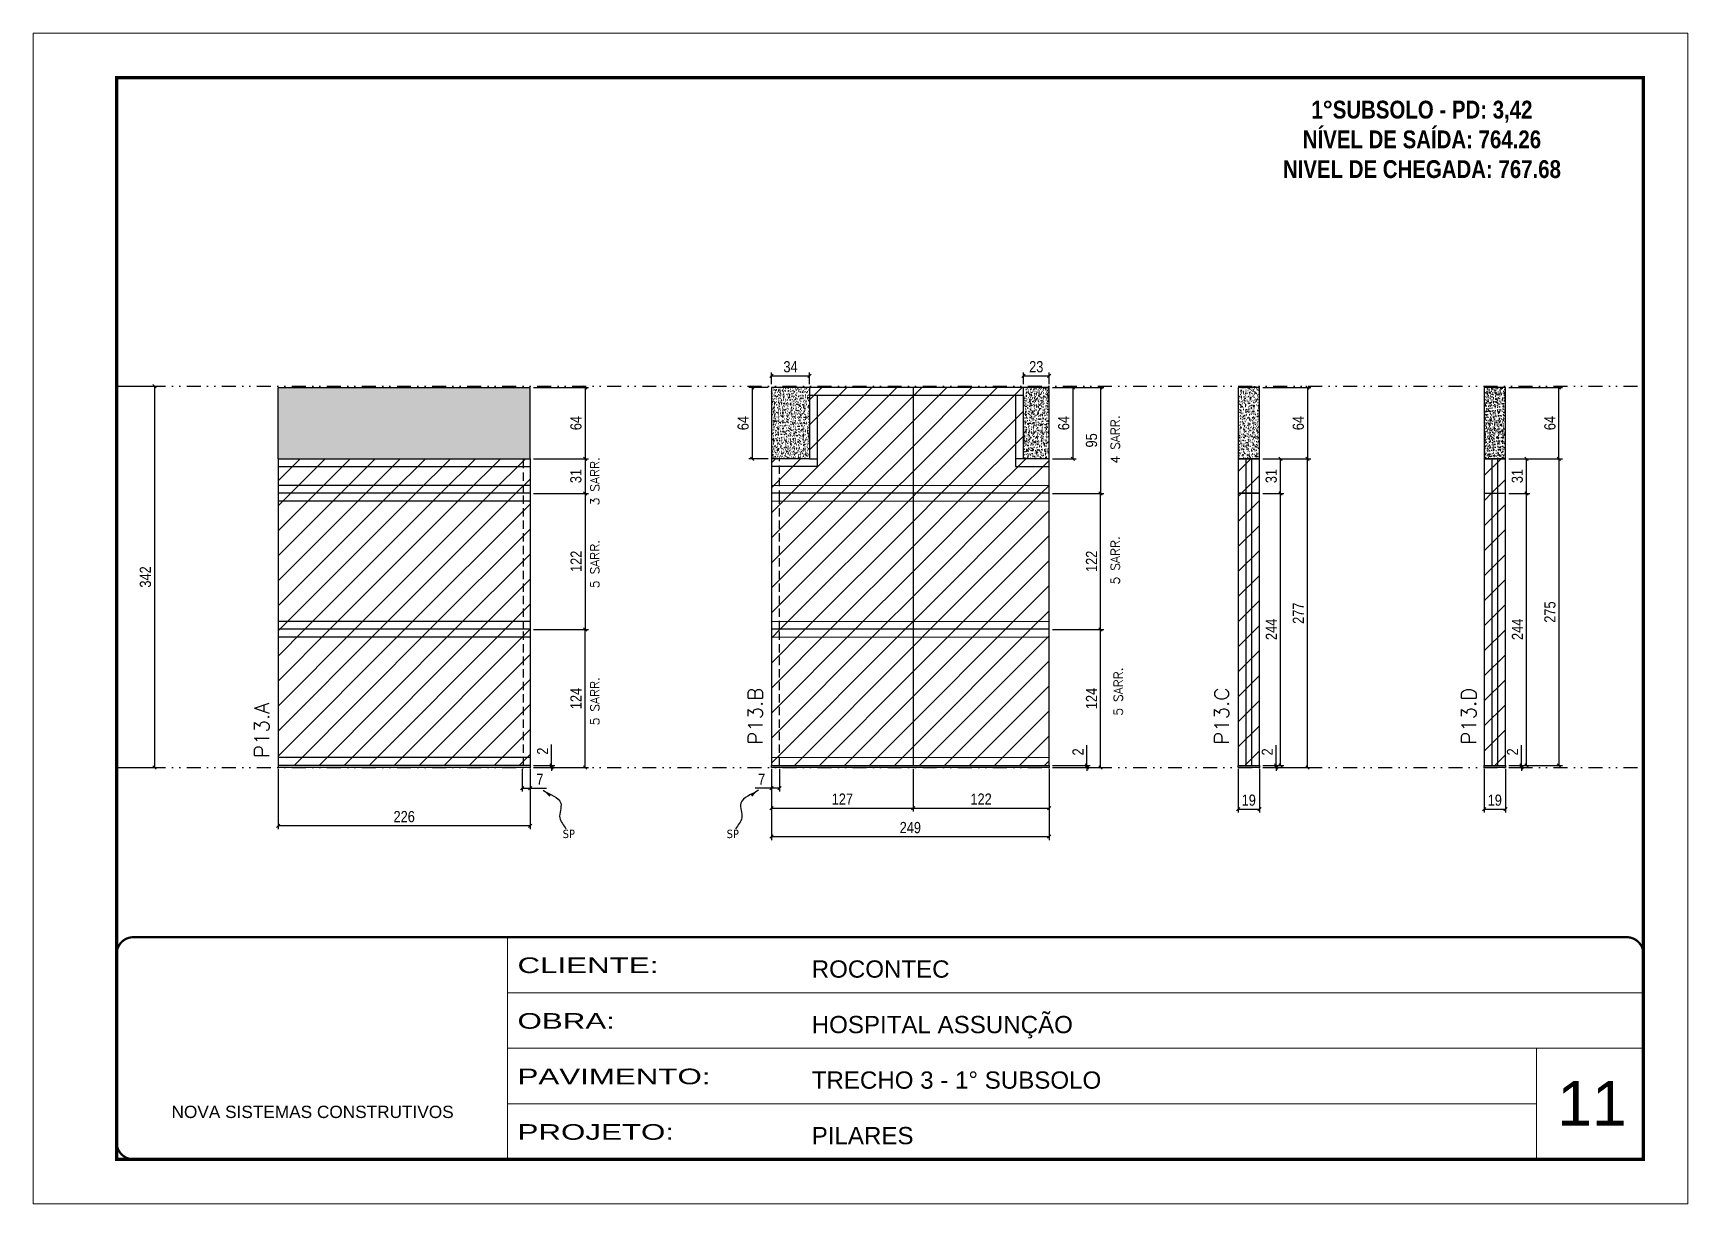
# Model space of a CAD drawing. Extents: x 2102 to 8383, y -13264 to 2718.
# Drawn here: x 5286 to 6771, y -630 to 420 of the extents above; entities that cross this region are included whole.
import ezdxf

# ---------------------------------------------------------------- set-up
doc = ezdxf.new("R2010")
doc.units = 0
for name, pattern in [('CONTINUO', [0]), ('DASHED', [0.75, 0.5, -0.25]), ('DIVIDE2', [0.625, 0.25, -0.125, 0, -0.125, 0, -0.125]), ('HIDDEN', [0.375, 0.25, -0.125])]:
    doc.linetypes.add(name, pattern=pattern)
for name, color, linetype, lineweight in [('CARIMBO', 255, 'Continuous', 9), ('Folhas', 255, 'Continuous', 9), ('Hachura', 251, 'Continuous', 9), ('Sarr 2.2x7', 40, 'Continuous', 9), ('SARRAFO DE PRESSAO', 251, 'DASHED', 9), ('Texto Seção', 7, 'Continuous', 15)]:
    doc.layers.add(name, color=color, linetype=linetype, lineweight=lineweight)
for name, color, linetype in [('COTA', 241, 'Continuous'), ('NOMENCLATURA', 7, 'Continuous'), ('Nível', 160, 'Continuous'), ('Painéis', 200, 'Continuous'), ('Romaneio', 10, 'Continuous'), ('SARR_2.2x7', 40, 'Continuous'), ('Sarrafo de Pressão', 42, 'HIDDEN'), ('texto', 7, 'Continuous')]:
    doc.layers.add(name, color=color, linetype=linetype)
doc.styles.add('ARIAL', font='arial.ttf')
doc.styles.add('COTA TECNICA', font='techl___.ttf', dxfattribs={"height": 10})
doc.styles.add('COTA TECNICA-50', font='techl___.ttf', dxfattribs={"height": 10})
doc.styles.add('REGUA-120', font='ROMANS.shx', dxfattribs={"height": 15})
doc.styles.add('ROMANC', font='techb___.ttf', dxfattribs={"height": 2.5})
doc.styles.add('ROMANS', font='romans.shx')
doc.styles.get("Standard").update_dxf_attribs({"font": 'arial.ttf'})
doc.styles.add('Tecnologia', font='')
doc.styles.get('Tecnologia').set_extended_font_data('Forgotten Futurist')
doc.dimstyles.new('COTA PAINEL-50', dxfattribs={"dimtxt": 10, "dimasz": 3, "dimexe": 3, "dimexo": 3, "dimgap": 3, "dimtad": 1, "dimdec": 1, "dimzin": 12, "dimdsep": 46, "dimtxsty": 'COTA TECNICA-50', "dimblk1": 'OBLIQUE', "dimblk2": 'OBLIQUE', "dimsah": 1, "dimcen": 0.9, "dimclrd": 4, "dimclre": 4, "dimclrt": 240, "dimadec": 1, "dimazin": 3, "dimtfac": 1, "dimtdec": 1, "dimtmove": 0, "dimatfit": 3, "dimfxl": 1, "dimtolj": 1, "dimtzin": 12, "dimarcsym": 0})
doc.dimstyles.new('PAINEL', dxfattribs={"dimtxt": 10, "dimasz": 3, "dimexe": 3, "dimexo": 3, "dimgap": 3, "dimtad": 1, "dimdec": 1, "dimzin": 12, "dimdsep": 46, "dimtxsty": 'COTA TECNICA', "dimblk1": 'OBLIQUE', "dimblk2": 'OBLIQUE', "dimsah": 1, "dimcen": 0.9, "dimclrd": 4, "dimclre": 4, "dimclrt": 240, "dimadec": 1, "dimazin": 3, "dimtfac": 1, "dimtdec": 1, "dimtmove": 0, "dimatfit": 3, "dimfxl": 1, "dimtolj": 1, "dimtzin": 12, "dimarcsym": 0})
doc.dimstyles.get("Standard").update_dxf_attribs({"dimtxt": 0.18, "dimasz": 0.18, "dimexe": 0.18, "dimexo": 0.0625, "dimgap": 0.09, "dimtad": 0, "dimtih": 1, "dimtoh": 1, "dimdec": 4, "dimzin": 0, "dimdsep": 46, "dimtxsty": 'Standard', "dimcen": 0.09, "dimadec": 0, "dimazin": 0, "dimtfac": 1, "dimtdec": 4, "dimtofl": 0, "dimtmove": 0, "dimatfit": 3, "dimfxl": 1, "dimtolj": 1, "dimtzin": 0, "dimarcsym": 0})
pattern_1 = [(45, (-126918.716, -32522.603), (-11.2253202, 11.2253202), [])]
pattern_2 = [(50, (-126918.716, -30230.4524), (5.46554007, -0.47817257), [0.5715, -6.2865]), (355, (-126918.716, -30230.4524), (-1.05730264, 5.73170536), [0.4572, -5.02921753]), (100.4514447, (-126918.2604, -30230.492), (4.40823741, 5.25353256), [0.48570026, -5.34270734]), (46.1842, (-126918.716, -30228.9284), (8.13237123, -1.26126984), [0.85725, -9.42975]), (96.6355576, (-126918.038, -30229.0335), (7.122124, 7.42278374), [0.7285507, -8.01406824]), (351.184151, (-126918.716, -30228.928), (7.122124, 7.42278374), [0.685799, -7.54379196]), (21, (-126917.954, -30229.3094), (4.54843174, -3.06795595), [0.5715, -6.2865]), (326, (-126917.954, -30229.3094), (1.85406085, 5.52563898), [0.4572, -5.0292]), (71.451445, (-126917.575, -30229.565), (6.40249258, 2.45768307), [0.48570026, -5.34269813]), (37.5, (-126918.7158, -30230.4524), (0.092658098, 2.536651166), [0, -4.96824, 0, -5.1054, 0, -5.04825]), (7.5, (-126918.7158, -30230.4524), (2.004589875, 3.005417245), [0, -2.91084, 0, -4.85394, 0, -1.92405]), (327.5, (-126920.415, -30230.4524), (4.067717855, -0.17186232), [0, -1.905, 0, -5.9436, 0, -7.8867]), (317.5, (-126921.177, -30230.4524), (4.44387544, 0.76279473), [0, -2.4765, 0, -3.94716, 0, -5.6007])]

msp = doc.modelspace()

# ---------------------------------------------------------------- texts
at = {"layer": 'CARIMBO', "style": 'ARIAL'}
msp.add_text('11', height=40, dxfattribs=at).set_placement((6653.64, -559.4))
at = {"layer": 'NOMENCLATURA', "color": 2, "insert": (6532.11, 386.51), "char_height": 16, "attachment_point": 2, "style": 'ROMANC'}
msp.add_mtext_dynamic_manual_height_columns('\\P1°SUBSOLO - PD: 3,42\\PNÍVEL DE SAÍDA: 764.26\\PNIVEL DE CHEGADA: 767.68', width=300.2766, gutter_width=1, heights=[0], dxfattribs=at)
at = {"layer": 'texto', "color": 0, "char_height": 7.5, "attachment_point": 5}
for insert in [(5766.53, -297.76), (5913.68, -297.76)]:
    msp.add_mtext('{\\fTahoma|b0|i0|c0|p34;\\C4;SP}', dxfattribs=dict(at, insert=insert))
at = {"layer": 'Texto Seção', "linetype": 'Continuous', "style": 'ROMANS'}
for s, p in [('4 SARR.', (6260.9, 34.43)), ('3 SARR.', (5793.9, -3.1)), ('5 SARR.', (5793.9, -77.35)), ('5 SARR.', (6260.9, -74.04)), ('5 SARR.', (5793.9, -200.35)), ('5 SARR.', (6263.61, -191.64))]:
    msp.add_text(s, height=8, rotation=90, dxfattribs=at).set_placement(p)
at = {"layer": 'Texto Seção', "style": 'REGUA-120'}
msp.add_text('P13.A', height=13, rotation=90, dxfattribs=at).set_placement((5497.53, -229.63))
at = {"layer": 'Texto Seção', "char_height": 13, "width": 285.3299, "attachment_point": 7, "rotation": 90, "style": 'REGUA-120'}
for s, insert in [('P13.B', (5940.43, -217.8)), ('P13.C', (6358.87, -217.8)), ('P13.D', (6580.66, -217.8))]:
    msp.add_mtext(s, dxfattribs=dict(at, insert=insert))

# ---------------------------------------------------------------- blocks, each defined once
blk = doc.blocks.new('9999999999')
at = {"color": 30, "linetype": 'CONTINUO'}
for p, q in [((98564.6, 34230.2), (98564.6, 34429.4)), ((98564.6, 34379.6), (99584, 34379.6)), ((98564.6, 34329.8), (99488, 34329.8)), ((99584, 34329.8), (99488, 34329.8)), ((99488, 34329.8), (99488, 34230.2)), ((98564.6, 34280), (99488, 34280))]:
    blk.add_line(p, q, dxfattribs=at)
at = {"color": 30, "linetype": 'CONTINUO', "const_width": 2}
blk.add_lwpolyline([(99584, 34230.2), (99584, 34414.4, 0.414214), (99569, 34429.4), (98229, 34429.4, 0.414214), (98214, 34414.4), (98214, 34245.2, 0.414214), (98229, 34230.2), (99584, 34230.2)], format="xyb", dxfattribs=at)
at = {"layer": 'Folhas'}
blk.add_lwpolyline([(98139, 34190.2), (99624, 34190.2), (99624, 35240.2), (98139, 35240.2)], close=True, dxfattribs=at)
at = {"layer": 'Folhas', "color": 30, "const_width": 3}
blk.add_lwpolyline([(98214, 34230.2), (99584, 34230.2), (99584, 35200.2), (98214, 35200.2)], close=True, dxfattribs=at)
at = {"color": 7, "linetype": 'Continuous', "ltscale": 5, "style": 'ARIAL'}
for s, height, p in [('ROCONTEC', 15.48, (98837.7, 34393.1)), ('HOSPITAL ASSUNÇÃO', 15.483, (98837.7, 34343.3)), ('TRECHO 3 - 1° SUBSOLO', 15.483, (98837.7, 34293.5)), ('NOVA SISTEMAS CONSTRUTIVOS', 11.059, (98263.2, 34267.2)), ('PILARES', 15.48, (98837.7, 34243.7))]:
    blk.add_text(s, height=height, dxfattribs=at).set_placement(p)
at = {"layer": 'Folhas', "color": 7, "style": 'Tecnologia', "width": 1.5}
for s, p in [('CLIENTE:', (98573.7, 34397.2)), ('OBRA:', (98573.7, 34347.3)), ('PAVIMENTO:', (98573.7, 34297.5)), ('PROJETO:', (98573.7, 34247.7))]:
    blk.add_text(s, height=14, dxfattribs=at).set_placement(p)
blk = doc.blocks.new('_Oblique')
at = {"color": 0, "linetype": 'ByBlock', "lineweight": -2}
blk.add_line((-0.5, -0.5), (0.5, 0.5), dxfattribs=at)
blk = doc.blocks.new('*D1206')
at = {"layer": 'COTA', "color": 4, "linetype": 'ByBlock', "lineweight": -2, "transparency": 16777216}
for p, q in [((5363.8, 103.7), (5397.8, 103.7)), ((5394.8, 103.7), (5394.8, -238.3)), ((5363.8, -238.3), (5397.8, -238.3))]:
    blk.add_line(p, q, dxfattribs=at)
at = {"layer": 'Defpoints', "color": 0, "linetype": 'ByBlock', "transparency": 16777216}
for p in [(5360.8, 103.7), (5360.8, -238.3), (5394.8, -238.3)]:
    blk.add_point(p, dxfattribs=at)
at = {"layer": 'COTA', "color": 4, "linetype": 'ByBlock', "lineweight": -2, "transparency": 16777216, "xscale": 3, "yscale": 3, "zscale": 3}
for p, rotation in [((5394.8, 103.7), 90), ((5394.8, -238.3), 270)]:
    blk.add_blockref('_Oblique', p, dxfattribs=dict(at, rotation=rotation))
at = {"layer": 'COTA', "color": 240, "linetype": 'ByBlock', "transparency": 16777216, "insert": (5386.6, -67.3), "char_height": 10, "attachment_point": 5, "rotation": 90, "style": 'COTA TECNICA'}
blk.add_mtext('\\A1;342', dxfattribs=at)
blk = doc.blocks.new('*D514')
at = {"layer": 'COTA', "color": 4, "lineweight": -2, "transparency": 16777216}
for p, q in [((5505.8, -239.3), (5505.8, -293.4)), ((5731.8, -239.3), (5731.8, -293.4)), ((5731.8, -290.4), (5505.8, -290.4))]:
    blk.add_line(p, q, dxfattribs=at)
at = {"layer": 'Defpoints', "color": 0, "transparency": 16777216}
for p in [(5505.8, -236.3), (5731.8, -236.3), (5505.8, -290.4)]:
    blk.add_point(p, dxfattribs=at)
at = {"layer": 'COTA', "color": 4, "lineweight": -2, "transparency": 16777216, "xscale": 3, "yscale": 3, "zscale": 3, "rotation": 180}
blk.add_blockref('_Oblique', (5505.8, -290.4), dxfattribs=at)
at = {"layer": 'COTA', "color": 4, "lineweight": -2, "transparency": 16777216, "xscale": 3, "yscale": 3, "zscale": 3}
blk.add_blockref('_Oblique', (5731.8, -290.4), dxfattribs=at)
at = {"layer": 'COTA', "color": 240, "transparency": 16777216, "insert": (5618.8, -282.3), "char_height": 10, "attachment_point": 5, "style": 'COTA TECNICA'}
blk.add_mtext('\\A1;226', dxfattribs=at)
blk = doc.blocks.new('*D515')
at = {"layer": 'COTA', "color": 4, "lineweight": -2, "transparency": 16777216}
for p, q in [((5724.8, -239.3), (5724.8, -259.8)), ((5731.8, -241.3), (5731.8, -259.8)), ((5724.8, -256.8), (5731.8, -256.8)), ((5731.8, -256.8), (5746.5, -256.8))]:
    blk.add_line(p, q, dxfattribs=at)
at = {"layer": 'Defpoints', "color": 0, "transparency": 16777216}
for p in [(5724.8, -236.3), (5731.8, -238.3), (5731.8, -256.8)]:
    blk.add_point(p, dxfattribs=at)
at = {"layer": 'COTA', "color": 4, "lineweight": -2, "transparency": 16777216, "xscale": 3, "yscale": 3, "zscale": 3, "rotation": 180}
blk.add_blockref('_Oblique', (5724.8, -256.8), dxfattribs=at)
at = {"layer": 'COTA', "color": 4, "lineweight": -2, "transparency": 16777216, "xscale": 3, "yscale": 3, "zscale": 3}
blk.add_blockref('_Oblique', (5731.8, -256.8), dxfattribs=at)
at = {"layer": 'COTA', "color": 240, "transparency": 16777216, "insert": (5740.6, -248.7), "char_height": 10, "attachment_point": 5, "style": 'COTA TECNICA-50'}
blk.add_mtext('\\A1;7', dxfattribs=at)
blk = doc.blocks.new('*D516')
at = {"layer": 'Defpoints', "color": 0, "linetype": 'ByBlock', "transparency": 16777216}
for p in [(5731.8, -114.3), (5781.1, -114.3), (5731.8, -238.3)]:
    blk.add_point(p, dxfattribs=at)
at = {"layer": 'Romaneio', "color": 4, "linetype": 'ByBlock', "lineweight": -2, "transparency": 16777216}
for p, q in [((5734.8, -114.3), (5784.1, -114.3)), ((5781.1, -238.3), (5781.1, -114.3)), ((5734.8, -238.3), (5784.1, -238.3))]:
    blk.add_line(p, q, dxfattribs=at)
at = {"layer": 'Romaneio', "color": 4, "linetype": 'ByBlock', "lineweight": -2, "transparency": 16777216, "xscale": 3, "yscale": 3, "zscale": 3}
for p, rotation in [((5781.1, -114.3), 90), ((5781.1, -238.3), 270)]:
    blk.add_blockref('_Oblique', p, dxfattribs=dict(at, rotation=rotation))
at = {"layer": 'Romaneio', "color": 240, "linetype": 'ByBlock', "transparency": 16777216, "insert": (5773, -176.3), "char_height": 10, "attachment_point": 5, "rotation": 90, "style": 'COTA TECNICA'}
blk.add_mtext('\\A1;124', dxfattribs=at)
blk = doc.blocks.new('*D517')
at = {"layer": 'COTA', "color": 4, "lineweight": -2, "transparency": 16777216}
for p, q in [((5751, -236.3), (5751, -217.5)), ((5734.8, -236.3), (5754, -236.3)), ((5751, -238.3), (5751, -236.3)), ((5734.8, -238.3), (5754, -238.3)), ((5751, -238.3), (5751, -241.3))]:
    blk.add_line(p, q, dxfattribs=at)
at = {"layer": 'Defpoints', "color": 0, "transparency": 16777216}
for p in [(5731.8, -236.3), (5731.8, -238.3), (5751, -238.3)]:
    blk.add_point(p, dxfattribs=at)
at = {"layer": 'COTA', "color": 4, "lineweight": -2, "transparency": 16777216, "xscale": 3, "yscale": 3, "zscale": 3}
for p, rotation in [((5751, -236.3), 270), ((5751, -238.3), 90)]:
    blk.add_blockref('_Oblique', p, dxfattribs=dict(at, rotation=rotation))
at = {"layer": 'COTA', "color": 240, "transparency": 16777216, "insert": (5743, -223.5), "char_height": 10, "attachment_point": 5, "rotation": 90, "style": 'COTA TECNICA-50'}
blk.add_mtext('\\A1;2', dxfattribs=at)
blk = doc.blocks.new('*D518')
at = {"layer": 'COTA', "color": 4, "linetype": 'ByBlock', "lineweight": -2, "transparency": 16777216}
for p, q in [((5734.8, 38.7), (5784.1, 38.7)), ((5781.1, 38.7), (5781.1, 7.7)), ((5734.8, 7.7), (5784.1, 7.7))]:
    blk.add_line(p, q, dxfattribs=at)
at = {"layer": 'Defpoints', "color": 0, "linetype": 'ByBlock', "transparency": 16777216}
for p in [(5731.8, 38.7), (5731.8, 7.7), (5781.1, 7.7)]:
    blk.add_point(p, dxfattribs=at)
at = {"layer": 'COTA', "color": 4, "linetype": 'ByBlock', "lineweight": -2, "transparency": 16777216, "xscale": 3, "yscale": 3, "zscale": 3}
for p, rotation in [((5781.1, 38.7), 90), ((5781.1, 7.7), 270)]:
    blk.add_blockref('_Oblique', p, dxfattribs=dict(at, rotation=rotation))
at = {"layer": 'COTA', "color": 240, "linetype": 'ByBlock', "transparency": 16777216, "insert": (5772.9, 23.2), "char_height": 10, "attachment_point": 5, "rotation": 90, "style": 'COTA TECNICA'}
blk.add_mtext('\\A1;31', dxfattribs=at)
blk = doc.blocks.new('*D520')
at = {"layer": 'COTA', "color": 4, "lineweight": -2, "transparency": 16777216}
for p, q in [((5948.5, -239.3), (5948.5, -303.2)), ((6197.5, -239.3), (6197.5, -303.2)), ((5948.5, -300.2), (6197.5, -300.2))]:
    blk.add_line(p, q, dxfattribs=at)
at = {"layer": 'Defpoints', "color": 0, "transparency": 16777216}
for p in [(5948.5, -236.3), (6197.5, -236.3), (6197.5, -300.2)]:
    blk.add_point(p, dxfattribs=at)
at = {"layer": 'COTA', "color": 4, "lineweight": -2, "transparency": 16777216, "xscale": 3, "yscale": 3, "zscale": 3, "rotation": 180}
blk.add_blockref('_Oblique', (5948.5, -300.2), dxfattribs=at)
at = {"layer": 'COTA', "color": 4, "lineweight": -2, "transparency": 16777216, "xscale": 3, "yscale": 3, "zscale": 3}
blk.add_blockref('_Oblique', (6197.5, -300.2), dxfattribs=at)
at = {"layer": 'COTA', "color": 240, "transparency": 16777216, "insert": (6073, -292.1), "char_height": 10, "attachment_point": 5, "style": 'COTA TECNICA'}
blk.add_mtext('\\A1;249', dxfattribs=at)
blk = doc.blocks.new('*D543')
at = {"layer": 'COTA', "color": 4, "lineweight": -2, "transparency": 16777216}
for p, q in [((5948.5, -241.3), (5948.5, -259.8)), ((5955.5, -239.3), (5955.5, -259.8)), ((5948.5, -256.8), (5933.7, -256.8)), ((5955.5, -256.8), (5948.5, -256.8))]:
    blk.add_line(p, q, dxfattribs=at)
at = {"layer": 'Defpoints', "color": 0, "transparency": 16777216}
for p in [(5955.5, -236.3), (5948.5, -238.3), (5948.5, -256.8)]:
    blk.add_point(p, dxfattribs=at)
at = {"layer": 'COTA', "color": 4, "lineweight": -2, "transparency": 16777216, "xscale": 3, "yscale": 3, "zscale": 3, "rotation": 180}
blk.add_blockref('_Oblique', (5948.5, -256.8), dxfattribs=at)
at = {"layer": 'COTA', "color": 4, "lineweight": -2, "transparency": 16777216, "xscale": 3, "yscale": 3, "zscale": 3}
blk.add_blockref('_Oblique', (5955.5, -256.8), dxfattribs=at)
at = {"layer": 'COTA', "color": 240, "transparency": 16777216, "insert": (5939.6, -248.7), "char_height": 10, "attachment_point": 5, "style": 'COTA TECNICA-50'}
blk.add_mtext('\\A1;7', dxfattribs=at)
blk = doc.blocks.new('*D544')
at = {"layer": 'COTA', "color": 4, "lineweight": -2, "transparency": 16777216}
for p, q in [((6200.5, -114.3), (6246.7, -114.3)), ((6243.7, -238.3), (6243.7, -114.3)), ((6200.5, -238.3), (6246.7, -238.3))]:
    blk.add_line(p, q, dxfattribs=at)
at = {"layer": 'Defpoints', "color": 0, "transparency": 16777216}
for p in [(6197.5, -114.3), (6243.7, -114.3), (6197.5, -238.3)]:
    blk.add_point(p, dxfattribs=at)
at = {"layer": 'COTA', "color": 4, "lineweight": -2, "transparency": 16777216, "xscale": 3, "yscale": 3, "zscale": 3}
for p, rotation in [((6243.7, -114.3), 90), ((6243.7, -238.3), 270)]:
    blk.add_blockref('_Oblique', p, dxfattribs=dict(at, rotation=rotation))
at = {"layer": 'COTA', "color": 240, "transparency": 16777216, "insert": (6235.6, -176.3), "char_height": 10, "attachment_point": 5, "rotation": 90, "style": 'COTA TECNICA-50'}
blk.add_mtext('\\A1;124', dxfattribs=at)
blk = doc.blocks.new('*D545')
at = {"layer": 'COTA', "color": 4, "lineweight": -2, "transparency": 16777216}
for p, q in [((6231.5, -236.3), (6231.5, -218.2)), ((6200.5, -236.3), (6234.5, -236.3)), ((6231.5, -238.3), (6231.5, -236.3)), ((6200.5, -238.3), (6234.5, -238.3)), ((6231.5, -238.3), (6231.5, -241.3))]:
    blk.add_line(p, q, dxfattribs=at)
at = {"layer": 'Defpoints', "color": 0, "transparency": 16777216}
for p in [(6197.5, -236.3), (6197.5, -238.3), (6231.5, -238.3)]:
    blk.add_point(p, dxfattribs=at)
at = {"layer": 'COTA', "color": 4, "lineweight": -2, "transparency": 16777216, "xscale": 3, "yscale": 3, "zscale": 3}
for p, rotation in [((6231.5, -236.3), 270), ((6231.5, -238.3), 90)]:
    blk.add_blockref('_Oblique', p, dxfattribs=dict(at, rotation=rotation))
at = {"layer": 'COTA', "color": 240, "transparency": 16777216, "insert": (6223.5, -224.2), "char_height": 10, "attachment_point": 5, "rotation": 90, "style": 'COTA TECNICA-50'}
blk.add_mtext('\\A1;2', dxfattribs=at)
blk = doc.blocks.new('*D546')
at = {"layer": 'COTA', "color": 4, "linetype": 'ByBlock', "lineweight": -2, "transparency": 16777216}
for p, q in [((6200.5, 102.7), (6246.7, 102.7)), ((6243.7, 102.7), (6243.7, 7.7)), ((6200.5, 7.7), (6246.7, 7.7))]:
    blk.add_line(p, q, dxfattribs=at)
at = {"layer": 'Defpoints', "color": 0, "linetype": 'ByBlock', "transparency": 16777216}
for p in [(6197.5, 102.7), (6197.5, 7.7), (6243.7, 7.7)]:
    blk.add_point(p, dxfattribs=at)
at = {"layer": 'COTA', "color": 4, "linetype": 'ByBlock', "lineweight": -2, "transparency": 16777216, "xscale": 3, "yscale": 3, "zscale": 3}
for p, rotation in [((6243.7, 102.7), 90), ((6243.7, 7.7), 270)]:
    blk.add_blockref('_Oblique', p, dxfattribs=dict(at, rotation=rotation))
at = {"layer": 'COTA', "color": 240, "linetype": 'ByBlock', "transparency": 16777216, "insert": (6235.6, 55.2), "char_height": 10, "attachment_point": 5, "rotation": 90, "style": 'COTA TECNICA'}
blk.add_mtext('\\A1;95', dxfattribs=at)
blk = doc.blocks.new('*D547')
at = {"layer": 'COTA', "color": 4, "linetype": 'ByBlock', "lineweight": -2, "transparency": 16777216}
for p, q in [((6200.5, 7.7), (6246.7, 7.7)), ((6243.7, -114.3), (6243.7, 7.7)), ((6200.5, -114.3), (6246.7, -114.3))]:
    blk.add_line(p, q, dxfattribs=at)
at = {"layer": 'Defpoints', "color": 0, "linetype": 'ByBlock', "transparency": 16777216}
for p in [(6197.5, 7.7), (6243.7, 7.7), (6197.5, -114.3)]:
    blk.add_point(p, dxfattribs=at)
at = {"layer": 'COTA', "color": 4, "linetype": 'ByBlock', "lineweight": -2, "transparency": 16777216, "xscale": 3, "yscale": 3, "zscale": 3}
for p, rotation in [((6243.7, 7.7), 90), ((6243.7, -114.3), 270)]:
    blk.add_blockref('_Oblique', p, dxfattribs=dict(at, rotation=rotation))
at = {"layer": 'COTA', "color": 240, "linetype": 'ByBlock', "transparency": 16777216, "insert": (6235.6, -53.3), "char_height": 10, "attachment_point": 5, "rotation": 90, "style": 'COTA TECNICA'}
blk.add_mtext('\\A1;122', dxfattribs=at)
blk = doc.blocks.new('*D1229')
at = {"layer": 'COTA', "color": 4, "linetype": 'ByBlock', "lineweight": -2, "transparency": 16777216}
for p, q in [((5948.5, -239.3), (5948.5, -277.6)), ((6075.5, -239.3), (6075.5, -277.6)), ((5948.5, -274.6), (6075.5, -274.6))]:
    blk.add_line(p, q, dxfattribs=at)
at = {"layer": 'Defpoints', "color": 0, "linetype": 'ByBlock', "transparency": 16777216}
for p in [(5948.5, -236.3), (6075.5, -236.3), (6075.5, -274.6)]:
    blk.add_point(p, dxfattribs=at)
at = {"layer": 'COTA', "color": 4, "linetype": 'ByBlock', "lineweight": -2, "transparency": 16777216, "xscale": 3, "yscale": 3, "zscale": 3, "rotation": 180}
blk.add_blockref('_Oblique', (5948.5, -274.6), dxfattribs=at)
at = {"layer": 'COTA', "color": 4, "linetype": 'ByBlock', "lineweight": -2, "transparency": 16777216, "xscale": 3, "yscale": 3, "zscale": 3}
blk.add_blockref('_Oblique', (6075.5, -274.6), dxfattribs=at)
at = {"layer": 'COTA', "color": 240, "linetype": 'ByBlock', "transparency": 16777216, "insert": (6012, -266.5), "char_height": 10, "attachment_point": 5, "style": 'COTA TECNICA'}
blk.add_mtext('\\A1;127', dxfattribs=at)
blk = doc.blocks.new('*D1230')
at = {"layer": 'COTA', "color": 4, "linetype": 'ByBlock', "lineweight": -2, "transparency": 16777216}
for p, q in [((6075.5, -239.3), (6075.5, -277.6)), ((6197.5, -241.3), (6197.5, -277.6)), ((6075.5, -274.6), (6197.5, -274.6))]:
    blk.add_line(p, q, dxfattribs=at)
at = {"layer": 'Defpoints', "color": 0, "linetype": 'ByBlock', "transparency": 16777216}
for p in [(6075.5, -236.3), (6197.5, -238.3), (6197.5, -274.6)]:
    blk.add_point(p, dxfattribs=at)
at = {"layer": 'COTA', "color": 4, "linetype": 'ByBlock', "lineweight": -2, "transparency": 16777216, "xscale": 3, "yscale": 3, "zscale": 3, "rotation": 180}
blk.add_blockref('_Oblique', (6075.5, -274.6), dxfattribs=at)
at = {"layer": 'COTA', "color": 4, "linetype": 'ByBlock', "lineweight": -2, "transparency": 16777216, "xscale": 3, "yscale": 3, "zscale": 3}
blk.add_blockref('_Oblique', (6197.5, -274.6), dxfattribs=at)
at = {"layer": 'COTA', "color": 240, "linetype": 'ByBlock', "transparency": 16777216, "insert": (6136.5, -266.5), "char_height": 10, "attachment_point": 5, "style": 'COTA TECNICA'}
blk.add_mtext('\\A1;122', dxfattribs=at)
blk = doc.blocks.new('*D1231')
at = {"layer": 'COTA', "color": 4, "linetype": 'ByBlock', "lineweight": -2, "transparency": 16777216}
for p, q in [((6200.5, 102.7), (6221.8, 102.7)), ((6218.8, 102.7), (6218.8, 38.7)), ((6200.5, 38.7), (6221.8, 38.7))]:
    blk.add_line(p, q, dxfattribs=at)
at = {"layer": 'Defpoints', "color": 0, "linetype": 'ByBlock', "transparency": 16777216}
for p in [(6197.5, 102.7), (6197.5, 38.7), (6218.8, 38.7)]:
    blk.add_point(p, dxfattribs=at)
at = {"layer": 'COTA', "color": 4, "linetype": 'ByBlock', "lineweight": -2, "transparency": 16777216, "xscale": 3, "yscale": 3, "zscale": 3}
for p, rotation in [((6218.8, 102.7), 90), ((6218.8, 38.7), 270)]:
    blk.add_blockref('_Oblique', p, dxfattribs=dict(at, rotation=rotation))
at = {"layer": 'COTA', "color": 240, "linetype": 'ByBlock', "transparency": 16777216, "insert": (6210.7, 70.7), "char_height": 10, "attachment_point": 5, "rotation": 90, "style": 'COTA TECNICA'}
blk.add_mtext('\\A1;64', dxfattribs=at)
blk = doc.blocks.new('*D1232')
at = {"layer": 'COTA', "color": 4, "linetype": 'ByBlock', "lineweight": -2, "transparency": 16777216}
for p, q in [((5945.5, 102.7), (5928.1, 102.7)), ((5931.1, 102.7), (5931.1, 38.7)), ((5945.5, 38.7), (5928.1, 38.7))]:
    blk.add_line(p, q, dxfattribs=at)
at = {"layer": 'Defpoints', "color": 0, "linetype": 'ByBlock', "transparency": 16777216}
for p in [(5948.5, 102.7), (5931.1, 38.7), (5948.5, 38.7)]:
    blk.add_point(p, dxfattribs=at)
at = {"layer": 'COTA', "color": 4, "linetype": 'ByBlock', "lineweight": -2, "transparency": 16777216, "xscale": 3, "yscale": 3, "zscale": 3}
for p, rotation in [((5931.1, 102.7), 90), ((5931.1, 38.7), 270)]:
    blk.add_blockref('_Oblique', p, dxfattribs=dict(at, rotation=rotation))
at = {"layer": 'COTA', "color": 240, "linetype": 'ByBlock', "transparency": 16777216, "insert": (5923, 70.7), "char_height": 10, "attachment_point": 5, "rotation": 90, "style": 'COTA TECNICA'}
blk.add_mtext('\\A1;64', dxfattribs=at)
blk = doc.blocks.new('*D1233')
at = {"layer": 'COTA', "color": 4, "linetype": 'ByBlock', "lineweight": -2, "transparency": 16777216}
for p, q in [((5948.5, 105.7), (5948.5, 116)), ((5948.5, 113), (5982.5, 113)), ((5982.5, 105.7), (5982.5, 116))]:
    blk.add_line(p, q, dxfattribs=at)
at = {"layer": 'Defpoints', "color": 0, "linetype": 'ByBlock', "transparency": 16777216}
for p in [(5982.5, 113), (5948.5, 102.7), (5982.5, 102.7)]:
    blk.add_point(p, dxfattribs=at)
at = {"layer": 'COTA', "color": 4, "linetype": 'ByBlock', "lineweight": -2, "transparency": 16777216, "xscale": 3, "yscale": 3, "zscale": 3, "rotation": 180}
blk.add_blockref('_Oblique', (5948.5, 113), dxfattribs=at)
at = {"layer": 'COTA', "color": 4, "linetype": 'ByBlock', "lineweight": -2, "transparency": 16777216, "xscale": 3, "yscale": 3, "zscale": 3}
blk.add_blockref('_Oblique', (5982.5, 113), dxfattribs=at)
at = {"layer": 'COTA', "color": 240, "linetype": 'ByBlock', "transparency": 16777216, "insert": (5965.5, 121.2), "char_height": 10, "attachment_point": 5, "style": 'COTA TECNICA'}
blk.add_mtext('\\A1;34', dxfattribs=at)
blk = doc.blocks.new('*D1234')
at = {"layer": 'COTA', "color": 4, "linetype": 'ByBlock', "lineweight": -2, "transparency": 16777216}
for p, q in [((6174.5, 105.7), (6174.5, 116)), ((6174.5, 113), (6197.5, 113)), ((6197.5, 105.7), (6197.5, 116))]:
    blk.add_line(p, q, dxfattribs=at)
at = {"layer": 'Defpoints', "color": 0, "linetype": 'ByBlock', "transparency": 16777216}
for p in [(6197.5, 113), (6174.5, 102.7), (6197.5, 102.7)]:
    blk.add_point(p, dxfattribs=at)
at = {"layer": 'COTA', "color": 4, "linetype": 'ByBlock', "lineweight": -2, "transparency": 16777216, "xscale": 3, "yscale": 3, "zscale": 3, "rotation": 180}
blk.add_blockref('_Oblique', (6174.5, 113), dxfattribs=at)
at = {"layer": 'COTA', "color": 4, "linetype": 'ByBlock', "lineweight": -2, "transparency": 16777216, "xscale": 3, "yscale": 3, "zscale": 3}
blk.add_blockref('_Oblique', (6197.5, 113), dxfattribs=at)
at = {"layer": 'COTA', "color": 240, "linetype": 'ByBlock', "transparency": 16777216, "insert": (6186, 121.2), "char_height": 10, "attachment_point": 5, "style": 'COTA TECNICA'}
blk.add_mtext('\\A1;23', dxfattribs=at)
blk = doc.blocks.new('*D1235')
at = {"layer": 'COTA', "color": 4, "linetype": 'ByBlock', "lineweight": -2, "transparency": 16777216}
for p, q in [((5734.8, 7.7), (5784.1, 7.7)), ((5781.1, 7.7), (5781.1, -114.3)), ((5734.8, -114.3), (5784.1, -114.3))]:
    blk.add_line(p, q, dxfattribs=at)
at = {"layer": 'Defpoints', "color": 0, "linetype": 'ByBlock', "transparency": 16777216}
for p in [(5731.8, 7.7), (5731.8, -114.3), (5781.1, -114.3)]:
    blk.add_point(p, dxfattribs=at)
at = {"layer": 'COTA', "color": 4, "linetype": 'ByBlock', "lineweight": -2, "transparency": 16777216, "xscale": 3, "yscale": 3, "zscale": 3}
for p, rotation in [((5781.1, 7.7), 90), ((5781.1, -114.3), 270)]:
    blk.add_blockref('_Oblique', p, dxfattribs=dict(at, rotation=rotation))
at = {"layer": 'COTA', "color": 240, "linetype": 'ByBlock', "transparency": 16777216, "insert": (5773.1, -53.3), "char_height": 10, "attachment_point": 5, "rotation": 90, "style": 'COTA TECNICA'}
blk.add_mtext('\\A1;122', dxfattribs=at)
blk = doc.blocks.new('*D1257')
at = {"layer": 'COTA', "color": 4, "linetype": 'ByBlock', "lineweight": -2, "transparency": 16777216}
for p, q in [((5734.8, 102.7), (5784.1, 102.7)), ((5781.1, 102.7), (5781.1, 38.7)), ((5734.8, 38.7), (5784.1, 38.7))]:
    blk.add_line(p, q, dxfattribs=at)
at = {"layer": 'Defpoints', "color": 0, "linetype": 'ByBlock', "transparency": 16777216}
for p in [(5731.8, 102.7), (5731.8, 38.7), (5781.1, 38.7)]:
    blk.add_point(p, dxfattribs=at)
at = {"layer": 'COTA', "color": 4, "linetype": 'ByBlock', "lineweight": -2, "transparency": 16777216, "xscale": 3, "yscale": 3, "zscale": 3}
for p, rotation in [((5781.1, 102.7), 90), ((5781.1, 38.7), 270)]:
    blk.add_blockref('_Oblique', p, dxfattribs=dict(at, rotation=rotation))
at = {"layer": 'COTA', "color": 240, "linetype": 'ByBlock', "transparency": 16777216, "insert": (5773, 70.7), "char_height": 10, "attachment_point": 5, "rotation": 90, "style": 'COTA TECNICA'}
blk.add_mtext('\\A1;64', dxfattribs=at)
blk = doc.blocks.new('*D583')
at = {"layer": 'COTA', "color": 4, "lineweight": -2, "transparency": 16777216}
for p, q in [((6367.2, -239.3), (6367.2, -278.6)), ((6386.2, -239.3), (6386.2, -278.6)), ((6367.2, -275.6), (6386.2, -275.6))]:
    blk.add_line(p, q, dxfattribs=at)
at = {"layer": 'Defpoints', "color": 0, "transparency": 16777216}
for p in [(6367.2, -236.3), (6386.2, -236.3), (6386.2, -275.6)]:
    blk.add_point(p, dxfattribs=at)
at = {"layer": 'COTA', "color": 4, "lineweight": -2, "transparency": 16777216, "xscale": 3, "yscale": 3, "zscale": 3, "rotation": 180}
blk.add_blockref('_Oblique', (6367.2, -275.6), dxfattribs=at)
at = {"layer": 'COTA', "color": 4, "lineweight": -2, "transparency": 16777216, "xscale": 3, "yscale": 3, "zscale": 3}
blk.add_blockref('_Oblique', (6386.2, -275.6), dxfattribs=at)
at = {"layer": 'COTA', "color": 240, "transparency": 16777216, "insert": (6376.7, -267.5), "char_height": 10, "attachment_point": 5, "style": 'COTA TECNICA'}
blk.add_mtext('\\A1;19', dxfattribs=at)
blk = doc.blocks.new('*D584')
at = {"layer": 'COTA', "color": 4, "lineweight": -2, "transparency": 16777216}
for p, q in [((6588, -239.3), (6588, -278.6)), ((6607, -239.3), (6607, -278.6)), ((6588, -275.6), (6607, -275.6))]:
    blk.add_line(p, q, dxfattribs=at)
at = {"layer": 'Defpoints', "color": 0, "transparency": 16777216}
for p in [(6588, -236.3), (6607, -236.3), (6607, -275.6)]:
    blk.add_point(p, dxfattribs=at)
at = {"layer": 'COTA', "color": 4, "lineweight": -2, "transparency": 16777216, "xscale": 3, "yscale": 3, "zscale": 3, "rotation": 180}
blk.add_blockref('_Oblique', (6588, -275.6), dxfattribs=at)
at = {"layer": 'COTA', "color": 4, "lineweight": -2, "transparency": 16777216, "xscale": 3, "yscale": 3, "zscale": 3}
blk.add_blockref('_Oblique', (6607, -275.6), dxfattribs=at)
at = {"layer": 'COTA', "color": 240, "transparency": 16777216, "insert": (6597.5, -267.5), "char_height": 10, "attachment_point": 5, "style": 'COTA TECNICA'}
blk.add_mtext('\\A1;19', dxfattribs=at)
blk = doc.blocks.new('*D585')
at = {"layer": 'COTA', "color": 4, "lineweight": -2, "transparency": 16777216}
for p, q in [((6610, 38.7), (6658.1, 38.7)), ((6655.1, 38.7), (6655.1, -236.3)), ((6610, -236.3), (6658.1, -236.3))]:
    blk.add_line(p, q, dxfattribs=at)
at = {"layer": 'Defpoints', "color": 0, "transparency": 16777216}
for p in [(6607, 38.7), (6607, -236.3), (6655.1, -236.3)]:
    blk.add_point(p, dxfattribs=at)
at = {"layer": 'COTA', "color": 4, "lineweight": -2, "transparency": 16777216, "xscale": 3, "yscale": 3, "zscale": 3}
for p, rotation in [((6655.1, 38.7), 90), ((6655.1, -236.3), 270)]:
    blk.add_blockref('_Oblique', p, dxfattribs=dict(at, rotation=rotation))
at = {"layer": 'COTA', "color": 240, "transparency": 16777216, "insert": (6647, -98.8), "char_height": 10, "attachment_point": 5, "rotation": 90, "style": 'COTA TECNICA'}
blk.add_mtext('\\A1;275', dxfattribs=at)
blk = doc.blocks.new('*D586')
at = {"layer": 'COTA', "color": 4, "lineweight": -2, "transparency": 16777216}
for p, q in [((6610, 102.7), (6658.1, 102.7)), ((6655.1, 38.7), (6655.1, 102.7)), ((6610, 38.7), (6658.1, 38.7))]:
    blk.add_line(p, q, dxfattribs=at)
at = {"layer": 'Defpoints', "color": 0, "transparency": 16777216}
for p in [(6607, 102.7), (6655.1, 102.7), (6607, 38.7)]:
    blk.add_point(p, dxfattribs=at)
at = {"layer": 'COTA', "color": 4, "lineweight": -2, "transparency": 16777216, "xscale": 3, "yscale": 3, "zscale": 3}
for p, rotation in [((6655.1, 102.7), 90), ((6655.1, 38.7), 270)]:
    blk.add_blockref('_Oblique', p, dxfattribs=dict(at, rotation=rotation))
at = {"layer": 'COTA', "color": 240, "transparency": 16777216, "insert": (6647, 70.7), "char_height": 10, "attachment_point": 5, "rotation": 90, "style": 'COTA TECNICA'}
blk.add_mtext('\\A1;64', dxfattribs=at)
blk = doc.blocks.new('*D587')
at = {"layer": 'COTA', "color": 4, "lineweight": -2, "transparency": 16777216}
for p, q in [((6389.2, 38.7), (6432.3, 38.7)), ((6429.3, -238.3), (6429.3, 38.7)), ((6389.2, -238.3), (6432.3, -238.3))]:
    blk.add_line(p, q, dxfattribs=at)
at = {"layer": 'Defpoints', "color": 0, "transparency": 16777216}
for p in [(6386.2, 38.7), (6429.3, 38.7), (6386.2, -238.3)]:
    blk.add_point(p, dxfattribs=at)
at = {"layer": 'COTA', "color": 4, "lineweight": -2, "transparency": 16777216, "xscale": 3, "yscale": 3, "zscale": 3}
for p, rotation in [((6429.3, 38.7), 90), ((6429.3, -238.3), 270)]:
    blk.add_blockref('_Oblique', p, dxfattribs=dict(at, rotation=rotation))
at = {"layer": 'COTA', "color": 240, "transparency": 16777216, "insert": (6421.2, -99.8), "char_height": 10, "attachment_point": 5, "rotation": 90, "style": 'COTA TECNICA'}
blk.add_mtext('\\A1;277', dxfattribs=at)
blk = doc.blocks.new('*D588')
at = {"layer": 'COTA', "color": 4, "lineweight": -2, "transparency": 16777216}
for p, q in [((6401.3, -236.3), (6401.3, -218.2)), ((6389.2, -236.3), (6404.3, -236.3)), ((6401.3, -238.3), (6401.3, -236.3)), ((6389.2, -238.3), (6404.3, -238.3)), ((6401.3, -238.3), (6401.3, -241.3))]:
    blk.add_line(p, q, dxfattribs=at)
at = {"layer": 'Defpoints', "color": 0, "transparency": 16777216}
for p in [(6386.2, -236.3), (6401.3, -236.3), (6386.2, -238.3)]:
    blk.add_point(p, dxfattribs=at)
at = {"layer": 'COTA', "color": 4, "lineweight": -2, "transparency": 16777216, "xscale": 3, "yscale": 3, "zscale": 3}
for p, rotation in [((6401.3, -236.3), 270), ((6401.3, -238.3), 90)]:
    blk.add_blockref('_Oblique', p, dxfattribs=dict(at, rotation=rotation))
at = {"layer": 'COTA', "color": 240, "transparency": 16777216, "insert": (6393.3, -224.2), "char_height": 10, "attachment_point": 5, "rotation": 90, "style": 'COTA TECNICA-50'}
blk.add_mtext('\\A1;2', dxfattribs=at)
blk = doc.blocks.new('*D1258')
at = {"layer": 'COTA', "color": 4, "linetype": 'ByBlock', "lineweight": -2, "transparency": 16777216}
for p, q in [((6389.2, 102.7), (6432.3, 102.7)), ((6429.3, 102.7), (6429.3, 38.7)), ((6389.2, 38.7), (6432.3, 38.7))]:
    blk.add_line(p, q, dxfattribs=at)
at = {"layer": 'Defpoints', "color": 0, "linetype": 'ByBlock', "transparency": 16777216}
for p in [(6386.2, 102.7), (6386.2, 38.7), (6429.3, 38.7)]:
    blk.add_point(p, dxfattribs=at)
at = {"layer": 'COTA', "color": 4, "linetype": 'ByBlock', "lineweight": -2, "transparency": 16777216, "xscale": 3, "yscale": 3, "zscale": 3}
for p, rotation in [((6429.3, 102.7), 90), ((6429.3, 38.7), 270)]:
    blk.add_blockref('_Oblique', p, dxfattribs=dict(at, rotation=rotation))
at = {"layer": 'COTA', "color": 240, "linetype": 'ByBlock', "transparency": 16777216, "insert": (6421.2, 70.7), "char_height": 10, "attachment_point": 5, "rotation": 90, "style": 'COTA TECNICA'}
blk.add_mtext('\\A1;64', dxfattribs=at)
blk = doc.blocks.new('*D1259')
at = {"layer": 'COTA', "color": 4, "linetype": 'ByBlock', "lineweight": -2, "transparency": 16777216}
for p, q in [((6389.2, 7.7), (6408.1, 7.7)), ((6405.1, -236.3), (6405.1, 7.7)), ((6389.2, -236.3), (6408.1, -236.3))]:
    blk.add_line(p, q, dxfattribs=at)
at = {"layer": 'Defpoints', "color": 0, "linetype": 'ByBlock', "transparency": 16777216}
for p in [(6386.2, 7.7), (6405.1, 7.7), (6386.2, -236.3)]:
    blk.add_point(p, dxfattribs=at)
at = {"layer": 'COTA', "color": 4, "linetype": 'ByBlock', "lineweight": -2, "transparency": 16777216, "xscale": 3, "yscale": 3, "zscale": 3}
for p, rotation in [((6405.1, 7.7), 90), ((6405.1, -236.3), 270)]:
    blk.add_blockref('_Oblique', p, dxfattribs=dict(at, rotation=rotation))
at = {"layer": 'COTA', "color": 240, "linetype": 'ByBlock', "transparency": 16777216, "insert": (6397, -114.3), "char_height": 10, "attachment_point": 5, "rotation": 90, "style": 'COTA TECNICA'}
blk.add_mtext('\\A1;244', dxfattribs=at)
blk = doc.blocks.new('*D1260')
at = {"layer": 'COTA', "color": 4, "linetype": 'ByBlock', "lineweight": -2, "transparency": 16777216}
for p, q in [((6389.2, 38.7), (6408.1, 38.7)), ((6405.1, 7.7), (6405.1, 38.7)), ((6389.2, 7.7), (6408.1, 7.7))]:
    blk.add_line(p, q, dxfattribs=at)
at = {"layer": 'Defpoints', "color": 0, "linetype": 'ByBlock', "transparency": 16777216}
for p in [(6386.2, 38.7), (6405.1, 38.7), (6386.2, 7.7)]:
    blk.add_point(p, dxfattribs=at)
at = {"layer": 'COTA', "color": 4, "linetype": 'ByBlock', "lineweight": -2, "transparency": 16777216, "xscale": 3, "yscale": 3, "zscale": 3}
for p, rotation in [((6405.1, 38.7), 90), ((6405.1, 7.7), 270)]:
    blk.add_blockref('_Oblique', p, dxfattribs=dict(at, rotation=rotation))
at = {"layer": 'COTA', "color": 240, "linetype": 'ByBlock', "transparency": 16777216, "insert": (6396.9, 23.2), "char_height": 10, "attachment_point": 5, "rotation": 90, "style": 'COTA TECNICA'}
blk.add_mtext('\\A1;31', dxfattribs=at)
blk = doc.blocks.new('*D589')
at = {"layer": 'COTA', "color": 4, "linetype": 'ByBlock', "lineweight": -2, "transparency": 16777216}
for p, q in [((6610, 7.7), (6628.9, 7.7)), ((6625.9, -236.3), (6625.9, 7.7)), ((6610, -236.3), (6628.9, -236.3))]:
    blk.add_line(p, q, dxfattribs=at)
at = {"layer": 'Defpoints', "color": 0, "linetype": 'ByBlock', "transparency": 16777216}
for p in [(6607, 7.7), (6625.9, 7.7), (6607, -236.3)]:
    blk.add_point(p, dxfattribs=at)
at = {"layer": 'COTA', "color": 4, "linetype": 'ByBlock', "lineweight": -2, "transparency": 16777216, "xscale": 3, "yscale": 3, "zscale": 3}
for p, rotation in [((6625.9, 7.7), 90), ((6625.9, -236.3), 270)]:
    blk.add_blockref('_Oblique', p, dxfattribs=dict(at, rotation=rotation))
at = {"layer": 'COTA', "color": 240, "linetype": 'ByBlock', "transparency": 16777216, "insert": (6617.8, -114.3), "char_height": 10, "attachment_point": 5, "rotation": 90, "style": 'COTA TECNICA'}
blk.add_mtext('\\A1;244', dxfattribs=at)
blk = doc.blocks.new('*D590')
at = {"layer": 'COTA', "color": 4, "linetype": 'ByBlock', "lineweight": -2, "transparency": 16777216}
for p, q in [((6610, 38.7), (6628.9, 38.7)), ((6625.9, 7.7), (6625.9, 38.7)), ((6610, 7.7), (6628.9, 7.7))]:
    blk.add_line(p, q, dxfattribs=at)
at = {"layer": 'Defpoints', "color": 0, "linetype": 'ByBlock', "transparency": 16777216}
for p in [(6607, 38.7), (6625.9, 38.7), (6607, 7.7)]:
    blk.add_point(p, dxfattribs=at)
at = {"layer": 'COTA', "color": 4, "linetype": 'ByBlock', "lineweight": -2, "transparency": 16777216, "xscale": 3, "yscale": 3, "zscale": 3}
for p, rotation in [((6625.9, 38.7), 90), ((6625.9, 7.7), 270)]:
    blk.add_blockref('_Oblique', p, dxfattribs=dict(at, rotation=rotation))
at = {"layer": 'COTA', "color": 240, "linetype": 'ByBlock', "transparency": 16777216, "insert": (6617.7, 23.2), "char_height": 10, "attachment_point": 5, "rotation": 90, "style": 'COTA TECNICA'}
blk.add_mtext('\\A1;31', dxfattribs=at)
blk = doc.blocks.new('*D1261')
at = {"layer": 'COTA', "color": 4, "linetype": 'ByBlock', "lineweight": -2, "transparency": 16777216}
for p, q in [((6621.4, -236.3), (6621.4, -218.2)), ((6610, -236.3), (6624.4, -236.3)), ((6621.4, -238.3), (6621.4, -236.3)), ((6610, -238.3), (6624.4, -238.3)), ((6621.4, -238.3), (6621.4, -241.3))]:
    blk.add_line(p, q, dxfattribs=at)
at = {"layer": 'Defpoints', "color": 0, "linetype": 'ByBlock', "transparency": 16777216}
for p in [(6607, -236.3), (6621.4, -236.3), (6607, -238.3)]:
    blk.add_point(p, dxfattribs=at)
at = {"layer": 'COTA', "color": 4, "linetype": 'ByBlock', "lineweight": -2, "transparency": 16777216, "xscale": 3, "yscale": 3, "zscale": 3}
for p, rotation in [((6621.4, -236.3), 270), ((6621.4, -238.3), 90)]:
    blk.add_blockref('_Oblique', p, dxfattribs=dict(at, rotation=rotation))
at = {"layer": 'COTA', "color": 240, "linetype": 'ByBlock', "transparency": 16777216, "insert": (6613.4, -224.2), "char_height": 10, "attachment_point": 5, "rotation": 90, "style": 'COTA TECNICA'}
blk.add_mtext('\\A1;2', dxfattribs=at)

# ---------------------------------------------------------------- dimensions: what is measured, and where the dimension line sits
at = {"layer": 'COTA', "linetype": 'ByBlock'}
for base, p1, p2, picture, middle in [((5982.46, 113), (5948.46, 102.74), (5982.46, 102.74), '*D1233', (5965.46, 121.22)), ((6075.46, -274.57), (5948.46, -236.26), (6075.46, -236.26), '*D1229', (6011.96, -266.5))]:
    dim = msp.add_linear_dim(base=base, p1=p1, p2=p2, dimstyle='PAINEL', dxfattribs=at)
    dim.commit()
    dim.dimension.update_dxf_attribs({"geometry": picture, "text_midpoint": middle})
for base, p1, p2, picture, middle in [((6197.46, 113), (6174.46, 102.74), (6197.46, 102.74), '*D1234', (6185.96, 121.22)), ((6197.46, -274.57), (6075.46, -236.26), (6197.46, -238.26), '*D1230', (6136.46, -266.52))]:
    dim = msp.add_linear_dim(base=base, p1=p1, p2=p2, dimstyle='PAINEL', override={"dimtmove": 1}, dxfattribs=at)
    dim.commit()
    dim.dimension.update_dxf_attribs({"geometry": picture, "text_midpoint": middle})
for base, p1, p2, picture, middle in [((5394.78, -238.26), (5360.78, 103.74), (5360.78, -238.26), '*D1206', (5386.56, -67.26)), ((5781.12, 38.74), (5731.75, 102.74), (5731.75, 38.74), '*D1257', (5773.02, 70.74)), ((5931.05, 38.74), (5948.46, 102.74), (5948.46, 38.74), '*D1232', (5922.95, 70.74)), ((6218.77, 38.74), (6197.46, 102.74), (6197.46, 38.74), '*D1231', (6210.67, 70.74)), ((6429.28, 38.74), (6386.2, 102.74), (6386.2, 38.74), '*D1258', (6421.18, 70.74)), ((5781.12, 7.74), (5731.75, 38.74), (5731.75, 7.74), '*D518', (5772.9, 23.24)), ((5781.12, -114.26), (5731.75, 7.74), (5731.75, -114.26), '*D1235', (5773.06, -53.26)), ((6243.7, 7.74), (6197.46, -114.26), (6197.46, 7.74), '*D547', (6235.64, -53.26)), ((6405.1, 7.74), (6386.2, -236.26), (6386.2, 7.74), '*D1259', (6397.03, -114.26)), ((6625.89, 7.74), (6606.98, -236.26), (6606.98, 7.74), '*D589', (6617.82, -114.26)), ((6621.4, -236.26), (6606.98, -238.26), (6606.98, -236.26), '*D1261', (6613.4, -224.21))]:
    dim = msp.add_linear_dim(base=base, p1=p1, p2=p2, angle=90, dimstyle='PAINEL', dxfattribs=at)
    dim.commit()
    dim.dimension.update_dxf_attribs({"geometry": picture, "text_midpoint": middle})
dim = msp.add_linear_dim(base=(6243.7, 7.74), p1=(6197.46, 102.74), p2=(6197.46, 7.74), angle=90, dimstyle='PAINEL', dxfattribs=at)
dim.commit()
dim.dimension.update_dxf_attribs({"geometry": '*D546', "text_midpoint": (6243.7, 55.24), "dimtype": 160})
at = {"layer": 'COTA'}
for base, p1, p2, angle, picture, middle in [((6655.12, 102.74), (6606.98, 38.74), (6606.98, 102.74), 90, '*D586', (6647.01, 70.74)), ((6429.28, 38.74), (6386.2, -238.26), (6386.2, 38.74), 90, '*D587', (6421.21, -99.76)), ((6655.12, -236.26), (6606.98, 38.74), (6606.98, -236.26), 90, '*D585', (6647.01, -98.76)), ((5505.75, -290.44), (5731.75, -236.26), (5505.75, -236.26), 180, '*D514', (5618.75, -282.34))]:
    dim = msp.add_linear_dim(base=base, p1=p1, p2=p2, angle=angle, dimstyle='PAINEL', override={"dimarcsym": 2}, dxfattribs=at)
    dim.commit()
    dim.dimension.update_dxf_attribs({"geometry": picture, "text_midpoint": middle})
at = {"layer": 'COTA', "linetype": 'ByBlock'}
for base, p1, p2, picture, middle in [((6405.1, 38.74), (6386.2, 7.74), (6386.2, 38.74), '*D1260', (6396.89, 23.24)), ((6625.89, 38.74), (6606.98, 7.74), (6606.98, 38.74), '*D590', (6617.67, 23.24))]:
    dim = msp.add_linear_dim(base=base, p1=p1, p2=p2, angle=90, dimstyle='PAINEL', override={"dimtmove": 1}, dxfattribs=at)
    dim.commit()
    dim.dimension.update_dxf_attribs({"geometry": picture, "text_midpoint": middle})
at = {"layer": 'COTA'}
for base, p1, p2, angle, picture, middle in [((6243.7, -114.26), (6197.46, -238.26), (6197.46, -114.26), 90, '*D544', (6235.63, -176.26)), ((5948.46, -256.77), (5955.46, -236.26), (5948.46, -238.26), 180, '*D543', (5939.6, -248.7))]:
    dim = msp.add_linear_dim(base=base, p1=p1, p2=p2, angle=angle, dimstyle='COTA PAINEL-50', dxfattribs=at)
    dim.commit()
    dim.dimension.update_dxf_attribs({"geometry": picture, "text_midpoint": middle})
for base, p1, p2, picture, middle in [((5751.01, -238.26), (5731.75, -236.26), (5731.75, -238.26), '*D517', (5751.01, -223.52)), ((6231.47, -238.26), (6197.46, -236.26), (6197.46, -238.26), '*D545', (6231.47, -224.21)), ((6401.29, -236.26), (6386.2, -238.26), (6386.2, -236.26), '*D588', (6401.29, -224.21))]:
    dim = msp.add_linear_dim(base=base, p1=p1, p2=p2, angle=90, dimstyle='COTA PAINEL-50', dxfattribs=at)
    dim.commit()
    dim.dimension.update_dxf_attribs({"geometry": picture, "text_midpoint": middle, "dimtype": 160})
dim = msp.add_linear_dim(base=(5731.75, -256.77), p1=(5724.75, -236.26), p2=(5731.75, -238.26), dimstyle='COTA PAINEL-50', dxfattribs=at)
dim.commit()
dim.dimension.update_dxf_attribs({"geometry": '*D515', "text_midpoint": (5740.62, -248.7)})
for base, p1, p2, picture, middle in [((6197.46, -300.22), (5948.46, -236.26), (6197.46, -236.26), '*D520', (6072.96, -292.12)), ((6386.2, -275.61), (6367.2, -236.26), (6386.2, -236.26), '*D583', (6376.7, -267.52)), ((6606.98, -275.61), (6587.98, -236.26), (6606.98, -236.26), '*D584', (6597.48, -267.52))]:
    dim = msp.add_linear_dim(base=base, p1=p1, p2=p2, dimstyle='PAINEL', override={"dimarcsym": 2}, dxfattribs=at)
    dim.commit()
    dim.dimension.update_dxf_attribs({"geometry": picture, "text_midpoint": middle})
at = {"layer": 'Romaneio', "linetype": 'ByBlock'}
dim = msp.add_aligned_dim(p1=(5731.75, -238.26), p2=(5731.75, -114.26), distance=-49.37, dimstyle='PAINEL', dxfattribs=at)
dim.commit()
dim.dimension.update_dxf_attribs({"geometry": '*D516', "text_midpoint": (5773.05, -176.26)})

# ---------------------------------------------------------------- hatches: boundary and pattern name
at = {"layer": 'COTA', "linetype": 'ByBlock'}
h = msp.add_hatch(dxfattribs=at)
h.set_pattern_fill('AR-CONC', color=256, scale=0.03)
h.set_pattern_definition(pattern_2)
h.paths.add_polyline_path([(5505.75, 102.74), (5505.75, 38.74), (5731.75, 38.74), (5731.75, 102.74)])
h = msp.add_hatch(dxfattribs=at)
h.set_pattern_fill('AR-CONC', color=256, scale=0.03)
h.set_pattern_definition(pattern_2)
h.paths.add_polyline_path([(5982.46, 102.74), (5948.46, 102.74), (5948.46, 38.74), (5982.46, 38.74)])
h = msp.add_hatch(dxfattribs=at)
h.set_pattern_fill('AR-CONC', color=256, scale=0.03)
h.set_pattern_definition(pattern_2)
h.paths.add_polyline_path([(6197.46, 102.74), (6174.46, 102.74), (6174.46, 38.74), (6197.46, 38.74)])
h = msp.add_hatch(dxfattribs=at)
h.set_pattern_fill('AR-CONC', color=256, scale=0.03)
h.set_pattern_definition([(50, (-125363.904, -27963.302), (5.46554007, -0.47817257), [0.5715, -6.2865]), (355, (-125363.904, -27963.302), (-1.05730264, 5.73170536), [0.4572, -5.02921753]), (100.4514447, (-125363.449, -27963.342), (4.40823741, 5.25353256), [0.48570026, -5.34270734]), (46.1842, (-125363.904, -27961.778), (8.13237123, -1.26126984), [0.85725, -9.42975]), (96.6355576, (-125363.2265, -27961.883), (7.122124, 7.42278374), [0.7285507, -8.01406824]), (351.184151, (-125363.904, -27961.778), (7.122124, 7.42278374), [0.685799, -7.54379196]), (21, (-125363.142, -27962.159), (4.54843174, -3.06795595), [0.5715, -6.2865]), (326, (-125363.142, -27962.159), (1.85406085, 5.52563898), [0.4572, -5.0292]), (71.451445, (-125362.763, -27962.415), (6.40249258, 2.45768307), [0.48570026, -5.34269813]), (37.5, (-125363.9042, -27963.3022), (0.092658098, 2.536651166), [0, -4.96824, 0, -5.1054, 0, -5.04825]), (7.5, (-125363.9042, -27963.3022), (2.004589875, 3.005417245), [0, -2.91084, 0, -4.85394, 0, -1.92405]), (327.5, (-125365.6035, -27963.3022), (4.067717855, -0.17186232), [0, -1.905, 0, -5.9436, 0, -7.8867]), (317.5, (-125366.3655, -27963.302), (4.44387544, 0.76279473), [0, -2.4765, 0, -3.94716, 0, -5.6007])])
h.paths.add_polyline_path([(6367.45, 38.74), (6385.7, 38.74), (6385.2, 103.74), (6366.95, 103.74)])
h = msp.add_hatch(dxfattribs=at)
h.set_pattern_fill('AR-CONC', color=256, scale=0.03)
h.set_pattern_definition([(50, (-125326.2894, -27964.302), (5.46554007, -0.47817257), [0.5715, -6.2865]), (355, (-125326.2894, -27964.302), (-1.05730264, 5.73170536), [0.4572, -5.02921753]), (100.4514447, (-125325.834, -27964.342), (4.40823741, 5.25353256), [0.48570026, -5.34270734]), (46.1842, (-125326.2894, -27962.778), (8.13237123, -1.26126984), [0.85725, -9.42975]), (96.6355576, (-125325.612, -27962.883), (7.122124, 7.42278374), [0.7285507, -8.01406824]), (351.184151, (-125326.289, -27962.778), (7.122124, 7.42278374), [0.685799, -7.54379196]), (21, (-125325.5274, -27963.159), (4.54843174, -3.06795595), [0.5715, -6.2865]), (326, (-125325.5274, -27963.159), (1.85406085, 5.52563898), [0.4572, -5.0292]), (71.451445, (-125325.1484, -27963.415), (6.40249258, 2.45768307), [0.48570026, -5.34269813]), (37.5, (-125326.2894, -27964.3022), (0.092658098, 2.536651166), [0, -4.96824, 0, -5.1054, 0, -5.04825]), (7.5, (-125326.2894, -27964.3022), (2.004589875, 3.005417245), [0, -2.91084, 0, -4.85394, 0, -1.92405]), (327.5, (-125327.9887, -27964.3022), (4.067717855, -0.17186232), [0, -1.905, 0, -5.9436, 0, -7.8867]), (317.5, (-125328.7507, -27964.302), (4.44387544, 0.76279473), [0, -2.4765, 0, -3.94716, 0, -5.6007])])
h.paths.add_polyline_path([(6587.98, 38.74), (6606.98, 38.74), (6606.98, 102.74), (6587.98, 102.74)])
at = {"layer": 'Hachura', "linetype": 'ByBlock'}
h = msp.add_hatch(dxfattribs=at)
h.set_pattern_fill('ANSI31', color=256, scale=5)
h.set_pattern_definition(pattern_1)
h.paths.add_polyline_path([(6075.46, 102.74), (5982.46, 102.74), (5982.46, 38.74), (5948.46, 38.74), (5948.46, 7.74), (6075.46, 7.74)])
h = msp.add_hatch(dxfattribs=at)
h.set_pattern_fill('ANSI31', color=256, scale=5)
h.set_pattern_definition(pattern_1)
h.paths.add_polyline_path([(6197.46, 38.74), (6174.46, 38.74), (6174.46, 102.74), (6075.46, 102.74), (6075.46, 7.74), (6197.46, 7.74)])
h = msp.add_hatch(dxfattribs=at)
h.set_pattern_fill('ANSI31', color=256, scale=5)
h.set_pattern_definition(pattern_1)
h.paths.add_polyline_path([(5731.75, 38.74), (5505.75, 38.74), (5505.75, 7.74), (5731.75, 7.74)])
h = msp.add_hatch(dxfattribs=at)
h.set_pattern_fill('ANSI31', color=256, scale=5)
h.set_pattern_definition(pattern_1)
h.paths.add_polyline_path([(6386.2, 38.74), (6367.2, 38.74), (6367.2, 7.74), (6386.2, 7.74)])
h = msp.add_hatch(dxfattribs=at)
h.set_pattern_fill('ANSI31', color=256, scale=5)
h.set_pattern_definition(pattern_1)
h.paths.add_polyline_path([(6606.98, 38.74), (6587.98, 38.74), (6587.98, 7.74), (6606.98, 7.74)])
h = msp.add_hatch(dxfattribs=at)
h.set_pattern_fill('ANSI31', color=256, scale=5)
h.set_pattern_definition(pattern_1)
h.paths.add_polyline_path([(5731.75, 7.74), (5505.75, 7.74), (5505.75, -114.26), (5731.75, -114.26)])
h = msp.add_hatch(dxfattribs=at)
h.set_pattern_fill('ANSI31', color=256, scale=5)
h.set_pattern_definition(pattern_1)
h.paths.add_polyline_path([(6075.46, 7.74), (5948.46, 7.74), (5948.46, -114.26), (6075.46, -114.26)])
h = msp.add_hatch(dxfattribs=at)
h.set_pattern_fill('ANSI31', color=256, scale=5)
h.set_pattern_definition(pattern_1)
h.paths.add_polyline_path([(6197.46, 7.74), (6075.46, 7.74), (6075.46, -114.26), (6197.46, -114.26)])
h = msp.add_hatch(dxfattribs=at)
h.set_pattern_fill('ANSI31', color=256, scale=5)
h.set_pattern_definition(pattern_1)
h.paths.add_polyline_path([(6386.2, 7.74), (6367.2, 7.74), (6367.2, -236.26), (6386.2, -236.26)])
h = msp.add_hatch(dxfattribs=at)
h.set_pattern_fill('ANSI31', color=256, scale=5)
h.set_pattern_definition(pattern_1)
h.paths.add_polyline_path([(6606.98, 7.74), (6587.98, 7.74), (6587.98, -236.26), (6606.98, -236.26)])
h = msp.add_hatch(dxfattribs=at)
h.set_pattern_fill('ANSI31', color=256, scale=5)
h.set_pattern_definition(pattern_1)
h.paths.add_polyline_path([(5731.75, -114.26), (5505.75, -114.26), (5505.75, -236.26), (5731.75, -236.26)])
h = msp.add_hatch(dxfattribs=at)
h.set_pattern_fill('ANSI31', color=256, scale=5)
h.set_pattern_definition(pattern_1)
h.paths.add_polyline_path([(6075.46, -114.26), (5948.46, -114.26), (5948.46, -236.26), (6075.46, -236.26)])
h = msp.add_hatch(dxfattribs=at)
h.set_pattern_fill('ANSI31', color=256, scale=5)
h.set_pattern_definition(pattern_1)
h.paths.add_polyline_path([(6197.46, -114.26), (6075.46, -114.26), (6075.46, -236.26), (6197.46, -236.26)])

# ---------------------------------------------------------------- linework, layer by layer
at = {"layer": 'COTA', "linetype": 'ByBlock'}
for p, q in [((5505.75, 38.74), (5505.75, 102.74)), ((5505.75, 102.74), (5731.75, 102.74)), ((5731.75, 38.74), (5731.75, 102.74)), ((5982.46, 102.74), (5948.46, 102.74)), ((5948.46, 102.74), (5948.46, 38.74)), ((6197.46, 102.74), (6174.46, 102.74)), ((6197.46, 38.74), (6197.46, 102.74)), ((5731.75, 38.74), (5731.75, 38.74))]:
    msp.add_line(p, q, dxfattribs=at)
for points in [[(6367.2, 38.74), (6386.2, 38.74), (6386.2, 102.74), (6367.2, 102.74)], [(6587.98, 38.74), (6606.98, 38.74), (6606.98, 102.74), (6587.98, 102.74)]]:
    msp.add_lwpolyline(points, close=True, dxfattribs=at)
at = {"layer": 'Nível', "color": 4, "linetype": 'DIVIDE2', "ltscale": 50}
for p, q in [((5360.78, 103.74), (6730.78, 103.74)), ((5360.78, -238.26), (6730.78, -238.26))]:
    msp.add_line(p, q, dxfattribs=at)
at = {"layer": 'Painéis'}
for p, q in [((6174.46, 102.74), (5982.46, 102.74)), ((5982.46, 102.74), (5982.46, 38.74)), ((6075.46, 102.74), (6075.46, -236.26)), ((6174.46, 38.74), (6174.46, 102.74)), ((5982.46, 38.74), (5948.46, 38.74)), ((5948.46, 38.74), (5948.46, 38.74)), ((5948.46, 38.74), (5948.46, -236.26)), ((6197.46, 38.74), (6174.46, 38.74)), ((6197.46, -236.26), (6197.46, 38.74)), ((6197.46, 38.74), (6197.46, 38.74)), ((6606.98, 38.74), (6587.98, 38.74)), ((6587.98, 38.74), (6587.98, -236.26)), ((6606.98, -236.26), (6606.98, 38.74)), ((6197.46, 7.74), (5948.46, 7.74)), ((6587.98, 7.74), (6606.98, 7.74)), ((6197.46, -114.26), (5948.46, -114.26)), ((5948.46, -236.26), (6197.46, -236.26)), ((6587.98, -236.26), (6606.98, -236.26)), ((6587.98, -236.26), (6606.98, -236.26)), ((6587.98, -238.26), (6587.98, -236.26)), ((6606.98, -236.26), (6606.98, -238.26)), ((6606.98, -238.26), (6587.98, -238.26))]:
    msp.add_line(p, q, dxfattribs=at)
at = {"layer": 'Painéis', "linetype": 'ByBlock'}
for p, q in [((5505.75, 38.74), (5505.75, -238.26)), ((5505.75, 38.74), (5731.75, 38.74)), ((5697.75, 38.74), (5697.75, 38.74)), ((5731.75, 38.74), (5731.75, -238.26)), ((5731.75, 7.74), (5505.75, 7.74)), ((5731.75, -114.26), (5505.75, -114.26)), ((5731.75, -236.26), (5505.75, -236.26)), ((5731.75, -238.26), (5505.75, -238.26))]:
    msp.add_line(p, q, dxfattribs=at)
at = {"layer": 'Painéis'}
for points in [[(6367.2, 7.74), (6386.2, 7.74), (6386.2, 38.74), (6367.2, 38.74)], [(6367.2, -236.26), (6386.2, -236.26), (6386.2, 7.74), (6367.2, 7.74)], [(5948.46, -236.26), (6197.46, -236.26), (6197.46, -238.26), (5948.46, -238.26)], [(6367.2, -236.26), (6386.2, -236.26), (6386.2, -238.26), (6367.2, -238.26)]]:
    msp.add_lwpolyline(points, close=True, dxfattribs=at)
at = {"layer": 'Sarr 2.2x7'}
for p, q in [((6075.46, 14.74), (5948.46, 14.74)), ((6197.46, 0.74), (5948.46, 0.74)), ((6197.46, 14.74), (6075.46, 14.74)), ((6197.46, -107.26), (5948.46, -107.26)), ((6197.46, -121.26), (5948.46, -121.26)), ((6197.46, -229.26), (5948.46, -229.26)), ((6197.46, -236.26), (5948.46, -236.26))]:
    msp.add_line(p, q, dxfattribs=at)
at = {"layer": 'Sarr 2.2x7', "linetype": 'Continuous'}
for p, q in [((5948.46, 2.74), (5948.46, 9.74)), ((5948.46, -114.26), (5948.46, -107.26)), ((6197.46, -114.26), (6197.46, -107.26)), ((5948.46, -236.26), (5948.46, -229.26)), ((6197.46, -236.26), (6197.46, -229.26))]:
    msp.add_line(p, q, dxfattribs=at)
at = {"layer": 'SARR_2.2x7'}
for p, q in [((5982.46, 95.74), (6174.46, 95.74)), ((5989.46, 95.74), (5989.46, 38.74)), ((6167.46, 95.74), (6167.46, 38.74)), ((5505.75, 31.74), (5731.75, 31.74)), ((5989.46, 31.74), (5948.46, 31.74)), ((5982.46, 38.74), (5989.46, 38.74)), ((5989.46, 38.74), (5989.46, 31.74)), ((5989.46, 38.74), (5989.46, 31.74)), ((6174.46, 38.74), (6167.46, 38.74)), ((6167.46, 38.74), (6167.46, 31.74)), ((6167.46, 31.74), (6197.46, 31.74)), ((6374.2, 38.74), (6374.2, -236.26)), ((6379.2, 38.74), (6379.2, -236.26)), ((6594.98, 38.74), (6594.98, -236.26)), ((6599.98, 38.74), (6599.98, -236.26)), ((5731.75, 14.74), (5505.75, 14.74)), ((5731.75, 0.74), (5505.75, 0.74)), ((5731.75, -107.26), (5505.75, -107.26)), ((5731.75, -121.26), (5505.75, -121.26)), ((5731.75, -229.26), (5505.75, -229.26))]:
    msp.add_line(p, q, dxfattribs=at)
at = {"layer": 'Sarrafo de Pressão', "ltscale": 30}
for p, q in [((5725.75, 7.74), (5725.75, 38.74)), ((5955.46, 2.74), (5955.46, 38.74)), ((5725.75, -114.26), (5725.75, 7.74)), ((5955.46, -114.26), (5955.46, 2.74)), ((5725.75, -236.26), (5725.75, -114.26)), ((5955.46, -236.26), (5955.46, -114.26))]:
    msp.add_line(p, q, dxfattribs=at)

# ---------------------------------------------------------------- block references
at = {"layer": 'SARRAFO DE PRESSAO', "color": 6, "linetype": 'ByBlock'}
msp.add_blockref('9999999999', (-92853.19, -34819.75), dxfattribs=at)

msp.set_redraw_order([(e.dxf.handle, doc.entitydb.next_handle()) for e in msp.query("TEXT MTEXT ATTDEF DIMENSION ARC_DIMENSION")])  # texts and dimensions are drawn at this point

# ---------------------------------------------------------------- leaders
at = {"layer": 'COTA', "path_type": 1}
for points in [[(5743.58, -258.45), (5759.37, -270.28), (5758.44, -283.29), (5763.99, -293.07)], [(5936.63, -258.45), (5920.85, -270.28), (5921.77, -283.29), (5916.22, -293.07)]]:
    msp.add_leader(points, dimstyle='Standard', override={"dimasz": 8}, dxfattribs=at)

doc.saveas('drawing.dxf')
